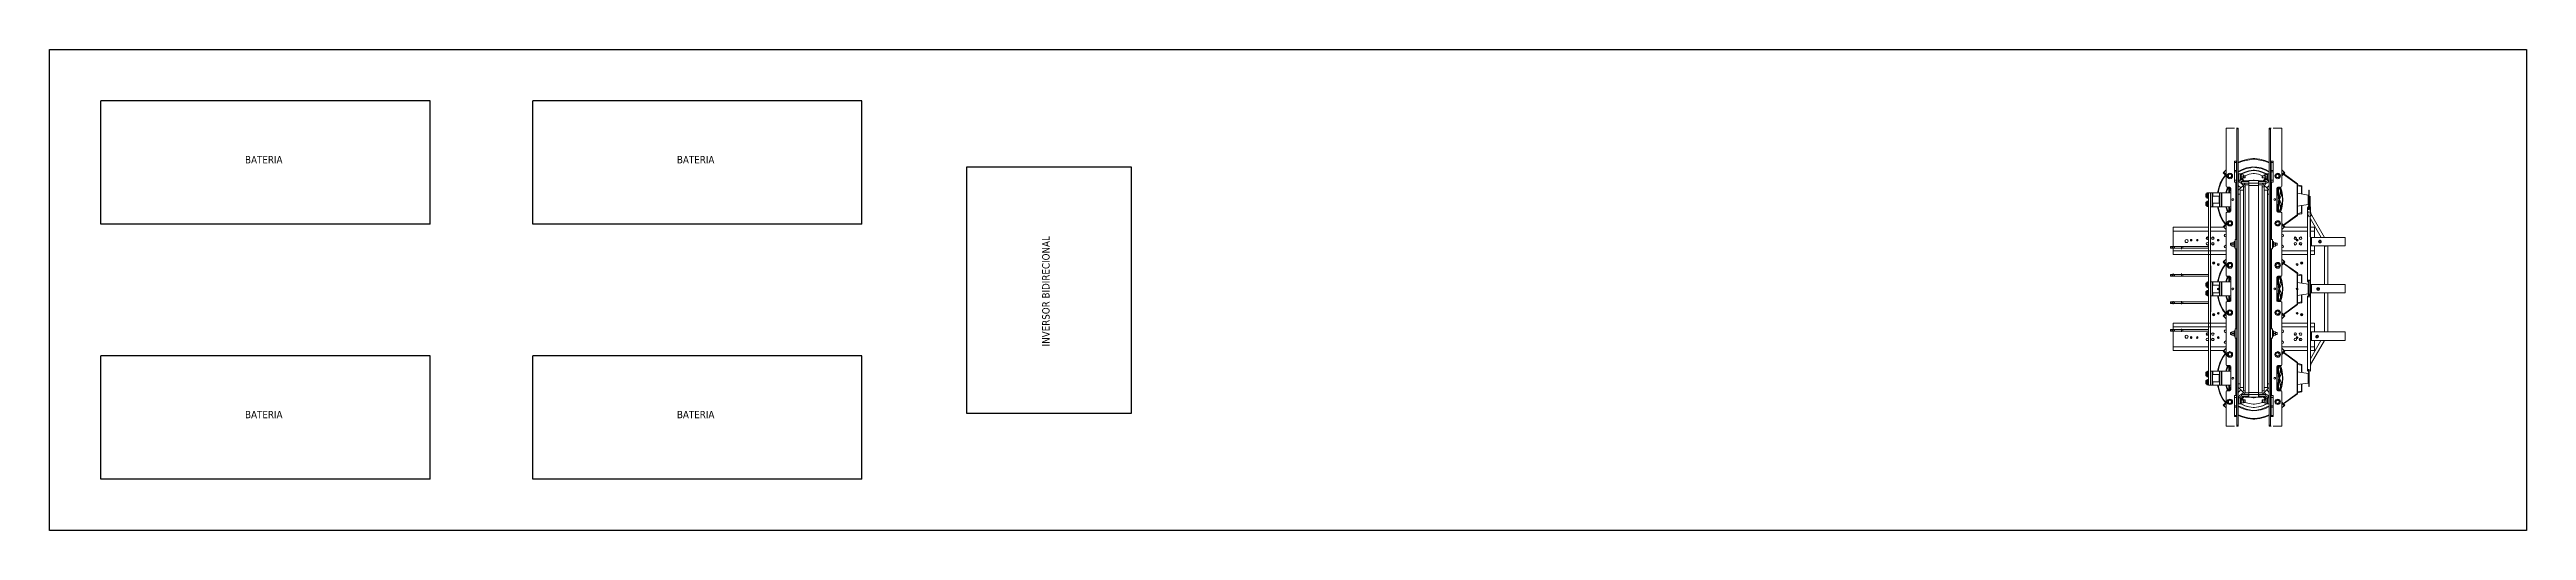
# Model space of a CAD drawing. Header units: millimetres. Extents: x 1341 to 37388, y -13954 to 1849.
# Drawn here: x 11100 to 23144, y -2890 to -550 of the extents above; entities that cross this region are included whole.
import ezdxf
from ezdxf.enums import TextEntityAlignment as Align

# ---------------------------------------------------------------- set-up
doc = ezdxf.new("R2010")
doc.units = ezdxf.units.MM
doc.layers.add('BARRAMENTOS', color=4, linetype='Continuous', lineweight=0)
doc.layers.add('P', color=250, linetype='Continuous', lineweight=9)
doc.layers.add('VIEWPORT', color=1, linetype='Continuous', lineweight=25, plot=False)
doc.styles.add('Tahoma', font='tahoma.ttf')

msp = doc.modelspace()

# ---------------------------------------------------------------- texts
at = {"layer": 'VIEWPORT', "style": 'Tahoma'}
for p in [(12050.8, -1085.94), (14150.8, -1085.94), (12050.8, -2325.94), (14150.8, -2325.94)]:
    msp.add_text('BATERIA', height=36, dxfattribs=at).set_placement(p, align=Align.MIDDLE_LEFT)
msp.add_text('INVERSOR BIDIRECIONAL', height=36, rotation=90, dxfattribs=at).set_placement((15944.61, -1994.46), align=Align.MIDDLE_LEFT)

# ---------------------------------------------------------------- blocks, each defined once
blk = doc.blocks.new('TRANFORMADOR_IP00_TRAEL_VISTA_SUP')
at = {"layer": 'BARRAMENTOS'}
for p, q in [((-421, 180), (-421, 221)), ((-258, 221), (-258, 180)), ((-421, -50), (-421, -10)), ((-258, -10), (-258, -50)), ((-421, -280), (-421, -239)), ((-258, -239), (-258, -280))]:
    blk.add_line(p, q, dxfattribs=at)
for points in [[(-252, 180), (-421, 180), (-421, 221), (-252, 221)], [(-252, -50), (-421, -50), (-421, -10), (-252, -10)], [(-252, -280), (-421, -280), (-421, -239), (-252, -239)]]:
    blk.add_lwpolyline(points, close=True, dxfattribs=at)
at = {"layer": 'P', "color": 3, "linetype": 'Continuous', "lineweight": 5}
for p, q in [((-58, 638), (-62, 638)), ((-187, 480), (-120, 529)), ((-125, 539), (-128, 536)), ((-128, 536), (-113, 521)), ((-113, 552), (-115, 548)), ((-115, 548), (-113, 546)), ((-100, 526), (-95, 528)), ((-100, 522), (-100, 526)), ((-95, 528), (-91, 529)), ((-91, 529), (-88, 527)), ((-71, 540), (-62, 540)), ((-71, 499), (-71, 540)), ((-71, 525), (-71, 521)), ((-71, 518), (-71, 524)), ((-71, 513), (-71, 521)), ((-71, 510), (-71, 515)), ((-71, 509), (-71, 513)), ((-63, 211), (-63, 490)), ((-62, 586), (-62, 592)), ((-62, 546), (-62, 586)), ((-62, 540), (-62, 546)), ((-62, 499), (-62, 540)), ((-62, 530), (-58, 530)), ((-58, 503), (-62, 503)), ((-52, 525), (-50, 523)), ((-52, 523), (-50, 523)), ((-50, 511), (-52, 511)), ((-52, 500), (-49, 497)), ((-50, 524), (-51, 524)), ((-43, 530), (-37, 530)), ((-43, 530), (-43, 500)), ((-37, 503), (-43, 503)), ((-37, 503), (-37, 530)), ((-37, 503), (-26, 492)), ((-35, 509), (-19, 492)), ((-35, 492), (0, 492)), ((-35, 485), (-4, 485)), ((-27, 523), (-19, 523)), ((-27, 509), (-27, 513)), ((-19, 511), (-27, 511)), ((-19, 523), (-18, 522)), ((-19, 523), (-19, 511)), ((-18, 512), (-19, 511)), ((-18, 522), (-18, 512)), ((-18, 485), (-18, 484)), ((-16, 485), (-18, 484)), ((-4, 485), (-4, 486)), ((-4, 486), (0, 486)), ((-4, 485), (0, 485)), ((48, 497), (48, 485)), ((48, 492), (83, 492)), ((48, 486), (52, 486)), ((48, 485), (52, 485)), ((52, 485), (52, 486)), ((52, 485), (83, 485)), ((65, 484), (62, 485)), ((65, 522), (67, 523)), ((65, 522), (65, 512)), ((67, 511), (65, 512)), ((67, 523), (73, 523)), ((67, 523), (67, 511)), ((73, 511), (67, 511)), ((83, 509), (67, 492)), ((84, 503), (72, 492)), ((73, 513), (73, 521)), ((85, 485), (74, 475)), ((84, 530), (89, 530)), ((84, 503), (84, 530)), ((89, 503), (84, 503)), ((99, 525), (97, 523)), ((97, 524), (98, 524)), ((97, 523), (99, 523)), ((99, 511), (97, 511)), ((99, 500), (97, 497)), ((99, 485), (98, 485)), ((105, 530), (108, 530)), ((108, 503), (105, 503)), ((108, 592), (108, 586)), ((108, 546), (108, 586)), ((108, 540), (108, 499)), ((111, 490), (111, 211)), ((117, 540), (117, 499)), ((117, 509), (117, 511)), ((117, 511), (117, 509)), ((130, 519), (132, 524)), ((139, 512), (135, 511)), ((160, 548), (157, 552)), ((160, 548), (157, 546)), ((169, 539), (157, 527)), ((172, 536), (157, 521)), ((169, 539), (160, 548)), ((172, 536), (169, 539)), ((-252, 198), (-252, 367)), ((-246, 445), (-244, 445)), ((-244, 445), (-245, 445)), ((-244, 445), (-244, 434)), ((-244, 431), (-244, 371)), ((-244, 413), (-243, 413)), ((-243, 398), (-244, 398)), ((-243, 425), (-243, 385)), ((-241, 382), (-241, 429)), ((-189, 374), (-241, 382)), ((-238, 367), (-238, 9)), ((-211, 468), (-211, 433)), ((-211, 376), (-211, 341)), ((-189, 477), (-209, 472)), ((-209, 468), (-189, 472)), ((-209, 433), (-209, 468)), ((-209, 341), (-209, 376)), ((-187, 330), (-187, 480)), ((-97, 409), (-97, 466)), ((-97, 343), (-97, 400)), ((-93, 462), (-93, 438)), ((-93, 371), (-93, 348)), ((-88, 462), (-88, 348)), ((-51, 474), (-40, 462)), ((-49, 452), (-51, 450)), ((-51, 432), (-43, 432)), ((-27, 475), (-40, 462)), ((0, -532), (0, 474)), ((48, -532), (48, 474)), ((74, 467), (65, 467)), ((86, 462), (74, 475)), ((99, 432), (89, 432)), ((99, 455), (96, 452)), ((99, 450), (96, 452)), ((135, 348), (135, 462)), ((135, 456), (147, 439)), ((135, 439), (179, 439)), ((135, 371), (179, 371)), ((147, 371), (135, 353)), ((139, 450), (139, 462)), ((142, 439), (147, 466)), ((142, 439), (145, 466)), ((145, 343), (142, 371)), ((147, 343), (142, 371)), ((144, 466), (144, 443)), ((144, 367), (144, 343)), ((157, 439), (147, 466)), ((147, 343), (157, 371)), ((159, 439), (151, 466)), ((151, 343), (159, 371)), ((179, 371), (182, 371)), ((190, 439), (223, 439)), ((225, 371), (190, 371)), ((191, 423), (191, 387)), ((224, 387), (191, 387)), ((234, 439), (223, 439)), ((223, 439), (223, 423)), ((223, 387), (223, 371)), ((224, 419), (224, 430)), ((224, 430), (225, 430)), ((224, 429), (224, 430)), ((224, 420), (224, 429)), ((224, 419), (224, 420)), ((224, 390), (224, 420)), ((225, 419), (224, 419)), ((224, 381), (224, 390)), ((224, 379), (224, 390)), ((224, 390), (225, 390)), ((224, 379), (224, 381)), ((225, 379), (224, 379)), ((234, 439), (234, 371)), ((244, 438), (249, 438)), ((249, 412), (244, 412)), ((244, 399), (249, 399)), ((249, 371), (244, 371)), ((249, 438), (249, 412)), ((249, 437), (251, 437)), ((251, 413), (249, 413)), ((249, 399), (251, 399)), ((249, 399), (249, 371)), ((251, 372), (249, 372)), ((251, 437), (251, 413)), ((251, 372), (251, 399)), ((257, 420), (257, 424)), ((-252, 311), (-303, 221)), ((-272, 221), (-272, 270)), ((-272, 270), (-252, 270)), ((-272, 252), (-252, 252)), ((-238, 270), (-125, 270)), ((-238, 252), (-113, 252)), ((-211, 341), (-209, 341)), ((-189, 338), (-209, 341)), ((-209, 338), (-189, 332)), ((-189, 330), (-189, 328)), ((-120, 280), (-187, 330)), ((-125, 270), (-113, 283)), ((-115, 261), (-113, 259)), ((-100, 295), (-95, 297)), ((-100, 291), (-100, 295)), ((-95, 297), (-91, 299)), ((-91, 299), (-88, 296)), ((131, 291), (132, 295)), ((132, 295), (136, 297)), ((136, 297), (141, 299)), ((139, 348), (139, 360)), ((141, 299), (144, 296)), ((160, 261), (157, 264)), ((157, 259), (160, 261)), ((157, 252), (234, 252)), ((169, 270), (234, 270)), ((244, 270), (415, 270)), ((244, 252), (415, 252)), ((415, 252), (415, 270)), ((415, 176), (415, 252)), ((-321, 180), (-321, -10)), ((-288, 204), (-287, 206)), ((-287, 206), (-285, 206)), ((-287, 206), (-285, 206)), ((-285, 206), (-282, 206)), ((-285, 199), (-282, 199)), ((-282, 206), (-281, 205)), ((-281, 205), (-280, 203)), ((-280, 203), (-281, 201)), ((-272, 137), (-272, 180)), ((-272, 155), (-252, 155)), ((-272, 137), (-252, 137)), ((-252, -13), (-252, 193)), ((-238, 155), (-113, 155)), ((-238, 137), (-113, 137)), ((-203, 222), (-207, 222)), ((-176, 185), (-180, 185)), ((-115, 236), (-113, 236)), ((-113, 224), (-115, 224)), ((-115, 183), (-113, 183)), ((-113, 170), (-115, 170)), ((-90, 192), (-90, 182)), ((-90, 192), (-83, 192)), ((-83, 182), (-90, 182)), ((-83, 184), (-83, 192)), ((-82, 187), (-74, 187)), ((-74, 196), (-73, 196)), ((-74, 180), (-73, 180)), ((-73, 201), (-67, 201)), ((-73, 174), (-73, 201)), ((-67, 174), (-73, 174)), ((-67, 211), (-67, 165)), ((-67, 211), (-58, 211)), ((-58, 165), (-67, 165)), ((-63, -224), (-63, 165)), ((105, 211), (114, 211)), ((114, 165), (105, 165)), ((111, 165), (111, -224)), ((114, 211), (114, 165)), ((114, 201), (119, 201)), ((119, 174), (114, 174)), ((119, 174), (119, 201)), ((130, 192), (137, 192)), ((137, 182), (130, 182)), ((137, 192), (137, 182)), ((157, 236), (160, 236)), ((160, 224), (157, 224)), ((157, 183), (160, 183)), ((160, 170), (157, 170)), ((157, 155), (234, 155)), ((157, 137), (234, 137)), ((224, 222), (221, 222)), ((234, 155), (415, 155)), ((429, 176), (244, 176)), ((244, 168), (429, 168)), ((251, 185), (247, 185)), ((369, 176), (369, 168)), ((369, 176), (369, 168)), ((375, 180), (375, 165)), ((375, 180), (375, 165)), ((409, 176), (409, 168)), ((409, 176), (409, 168)), ((415, 155), (415, 168)), ((416, 180), (416, 165)), ((416, 180), (416, 165)), ((420, 176), (420, 168)), ((420, 176), (420, 168)), ((422, 176), (422, 168)), ((422, 176), (422, 168)), ((429, 168), (429, 176)), ((-246, 11), (-244, 11)), ((-246, 0), (-244, 0)), ((-244, 11), (-245, 11)), ((-244, 11), (-244, 0)), ((-244, 0), (-244, -3)), ((-211, 34), (-211, -2)), ((-189, 42), (-209, 38)), ((-209, 34), (-189, 38)), ((-209, -1), (-209, 34)), ((-189, 45), (-189, -105)), ((-187, 45), (-120, 95)), ((-187, -105), (-187, 45)), ((-113, 118), (-115, 114)), ((-100, 91), (-95, 93)), ((-100, 87), (-100, 91)), ((-97, -25), (-97, 32)), ((-95, 93), (-91, 95)), ((-93, 28), (-93, 4)), ((-91, 95), (-88, 92)), ((-88, 28), (-88, -86)), ((131, 87), (132, 91)), ((132, 91), (136, 93)), ((135, -86), (135, 28)), ((135, 22), (147, 5)), ((135, 5), (179, 5)), ((136, 93), (141, 95)), ((139, 16), (139, 28)), ((141, 95), (144, 92)), ((142, 5), (147, 32)), ((142, 5), (145, 32)), ((144, 32), (144, 9)), ((157, 5), (147, 32)), ((159, 5), (151, 32)), ((160, 114), (157, 118)), ((169, 105), (157, 93)), ((190, 5), (223, 5)), ((223, 5), (225, 5)), ((223, 5), (223, -11)), ((429, 42), (244, 42)), ((244, 33), (429, 33)), ((244, 4), (249, 4)), ((249, 3), (251, 3)), ((251, 3), (251, -22)), ((369, 42), (369, 33)), ((369, 42), (369, 33)), ((375, 45), (375, 30)), ((375, 45), (375, 30)), ((409, 42), (409, 33)), ((409, 42), (409, 33)), ((416, 45), (416, 30)), ((416, 45), (416, 30)), ((420, 42), (420, 33)), ((420, 42), (420, 33)), ((422, 42), (422, 33)), ((422, 42), (422, 33)), ((429, 33), (429, 42)), ((-321, -50), (-321, -239)), ((-293, -27), (-292, -25)), ((-292, -25), (-290, -25)), ((-292, -25), (-290, -25)), ((-290, -25), (-287, -25)), ((-290, -32), (-287, -32)), ((-287, -25), (-286, -26)), ((-286, -26), (-285, -28)), ((-285, -28), (-286, -30)), ((-252, -242), (-252, -68)), ((-244, -3), (-244, -63)), ((-244, -22), (-243, -22)), ((-243, -36), (-244, -36)), ((-243, -9), (-243, -49)), ((-241, -52), (-241, -6)), ((-189, -61), (-241, -52)), ((-238, -67), (-238, -406)), ((-211, -58), (-211, -93)), ((-211, -93), (-209, -93)), ((-209, -93), (-209, -58)), ((-189, -96), (-209, -93)), ((-209, -97), (-189, -102)), ((-120, -154), (-187, -105)), ((-97, -91), (-97, -34)), ((-93, -63), (-93, -86)), ((147, -63), (135, -81)), ((182, -63), (135, -63)), ((139, -86), (139, -74)), ((145, -91), (142, -63)), ((147, -91), (142, -63)), ((144, -67), (144, -91)), ((147, -91), (157, -63)), ((151, -91), (159, -63)), ((225, -63), (190, -63)), ((191, -11), (191, -47)), ((224, -47), (191, -47)), ((223, -47), (223, -63)), ((224, -15), (224, -4)), ((224, -4), (225, -4)), ((224, -5), (224, -4)), ((224, -14), (224, -5)), ((224, -44), (224, -14)), ((224, -15), (224, -14)), ((225, -15), (224, -15)), ((224, -55), (224, -44)), ((224, -44), (225, -44)), ((224, -45), (224, -44)), ((224, -53), (224, -45)), ((224, -55), (224, -53)), ((225, -55), (224, -55)), ((249, -22), (244, -22)), ((244, -35), (249, -35)), ((249, -63), (244, -63)), ((429, -92), (244, -92)), ((244, -100), (429, -100)), ((251, -22), (249, -22)), ((249, -35), (249, -63)), ((249, -36), (251, -36)), ((251, -62), (249, -62)), ((251, -36), (251, -62)), ((257, -53), (257, -49)), ((369, -92), (369, -100)), ((369, -92), (369, -100)), ((375, -89), (375, -104)), ((375, -89), (375, -104)), ((409, -92), (409, -100)), ((409, -92), (409, -100)), ((416, -89), (416, -104)), ((416, -89), (416, -104)), ((420, -92), (420, -100)), ((420, -92), (420, -100)), ((422, -92), (422, -100)), ((422, -92), (422, -100)), ((429, -100), (429, -92)), ((-272, -196), (-252, -196)), ((-272, -239), (-272, -196)), ((-272, -214), (-252, -214)), ((-238, -196), (-113, -196)), ((-238, -214), (-113, -214)), ((-125, -164), (-113, -151)), ((-115, -173), (-113, -176)), ((-115, -229), (-113, -229)), ((-100, -139), (-95, -138)), ((-100, -143), (-100, -139)), ((-95, -138), (-91, -135)), ((-91, -135), (-88, -138)), ((-74, -238), (-73, -238)), ((-73, -260), (-73, -233)), ((-73, -233), (-67, -233)), ((-67, -224), (-67, -269)), ((-67, -224), (-58, -224)), ((105, -224), (114, -224)), ((114, -224), (114, -269)), ((114, -233), (119, -233)), ((119, -260), (119, -233)), ((131, -143), (132, -139)), ((132, -139), (136, -138)), ((136, -138), (141, -135)), ((141, -135), (144, -138)), ((160, -173), (157, -170)), ((157, -176), (160, -173)), ((157, -196), (234, -196)), ((157, -214), (234, -214)), ((157, -229), (160, -229)), ((234, -196), (415, -196)), ((234, -214), (415, -214)), ((429, -227), (244, -227)), ((244, -235), (429, -235)), ((369, -227), (369, -235)), ((369, -227), (369, -235)), ((375, -223), (375, -238)), ((375, -223), (375, -238)), ((409, -227), (409, -235)), ((409, -227), (409, -235)), ((415, -214), (415, -196)), ((415, -227), (415, -214)), ((415, -311), (415, -235)), ((416, -223), (416, -238)), ((416, -223), (416, -238)), ((420, -227), (420, -235)), ((420, -227), (420, -235)), ((422, -227), (422, -235)), ((422, -227), (422, -235)), ((429, -235), (429, -227)), ((-304, -280), (-251, -373)), ((-302, -258), (-301, -256)), ((-301, -256), (-299, -256)), ((-301, -256), (-299, -256)), ((-299, -256), (-296, -256)), ((-299, -266), (-296, -266)), ((-296, -256), (-295, -257)), ((-295, -257), (-294, -259)), ((-294, -259), (-295, -261)), ((-272, -329), (-272, -280)), ((-272, -311), (-252, -311)), ((-272, -329), (-252, -329)), ((-252, -371), (-252, -280)), ((-251, -283), (-251, -481)), ((-238, -311), (-113, -311)), ((-238, -329), (-125, -329)), ((-203, -244), (-207, -244)), ((-187, -389), (-120, -340)), ((-176, -280), (-180, -280)), ((-113, -242), (-115, -242)), ((-115, -283), (-113, -283)), ((-113, -295), (-115, -295)), ((-113, -317), (-115, -320)), ((-100, -343), (-95, -341)), ((-100, -347), (-100, -343)), ((-95, -341), (-91, -339)), ((-91, -339), (-88, -342)), ((-90, -242), (-83, -242)), ((-90, -242), (-90, -252)), ((-83, -252), (-90, -252)), ((-83, -250), (-83, -242)), ((-73, -242), (-74, -247)), ((-74, -254), (-73, -254)), ((-67, -260), (-73, -260)), ((-58, -269), (-67, -269)), ((-63, -548), (-63, -269)), ((114, -269), (105, -269)), ((111, -269), (111, -548)), ((119, -260), (114, -260)), ((119, -247), (129, -247)), ((130, -242), (137, -242)), ((137, -252), (130, -252)), ((131, -347), (132, -343)), ((132, -343), (136, -341)), ((136, -341), (141, -339)), ((137, -242), (137, -252)), ((141, -339), (144, -342)), ((160, -242), (157, -242)), ((157, -283), (160, -283)), ((160, -295), (157, -295)), ((157, -311), (234, -311)), ((160, -320), (157, -317)), ((169, -329), (157, -341)), ((169, -329), (234, -329)), ((224, -244), (221, -244)), ((244, -311), (415, -311)), ((251, -280), (247, -280)), ((-252, -425), (-252, -418)), ((-246, -380), (-245, -382)), ((-245, -415), (-244, -426)), ((-238, -418), (-244, -434)), ((-244, -426), (-244, -498)), ((-244, -456), (-243, -456)), ((-243, -470), (-244, -470)), ((-243, -443), (-243, -484)), ((-241, -486), (-241, -440)), ((-238, -406), (-238, -418)), ((-238, -418), (-238, -425)), ((-211, -401), (-211, -436)), ((-189, -392), (-209, -395)), ((-209, -401), (-189, -395)), ((-209, -435), (-209, -401)), ((-189, -387), (-189, -389)), ((-187, -539), (-187, -389)), ((-97, -459), (-97, -403)), ((-97, -525), (-97, -468)), ((-93, -407), (-93, -430)), ((-88, -407), (-88, -519)), ((135, -519), (135, -407)), ((135, -412), (147, -429)), ((135, -429), (179, -429)), ((139, -418), (139, -407)), ((142, -429), (145, -403)), ((142, -429), (147, -403)), ((144, -403), (144, -425)), ((157, -429), (147, -403)), ((159, -429), (151, -403)), ((179, -429), (182, -429)), ((225, -429), (190, -429)), ((191, -446), (191, -481)), ((224, -481), (191, -481)), ((223, -429), (223, -446)), ((223, -481), (223, -497)), ((224, -449), (224, -438)), ((224, -438), (225, -438)), ((224, -439), (224, -438)), ((224, -448), (224, -439)), ((224, -449), (224, -448)), ((224, -478), (224, -448)), ((225, -449), (224, -449)), ((224, -490), (224, -478)), ((224, -478), (225, -478)), ((224, -479), (224, -478)), ((224, -488), (224, -479)), ((244, -430), (249, -430)), ((249, -456), (244, -456)), ((244, -470), (249, -470)), ((249, -430), (249, -456)), ((249, -431), (251, -431)), ((251, -456), (249, -456)), ((249, -470), (251, -470)), ((249, -470), (249, -497)), ((251, -431), (251, -456)), ((251, -470), (251, -497)), ((257, -448), (257, -444)), ((-246, -498), (-244, -498)), ((-246, -508), (-246, -509)), ((-244, -509), (-246, -509)), ((-244, -498), (-244, -502)), ((-244, -502), (-244, -508)), ((-244, -508), (-244, -509)), ((-189, -495), (-241, -486)), ((-211, -492), (-211, -527)), ((-211, -527), (-209, -527)), ((-209, -527), (-209, -492)), ((-189, -530), (-209, -527)), ((-209, -531), (-189, -536)), ((-189, -539), (-189, -541)), ((-120, -588), (-187, -539)), ((-128, -594), (-113, -579)), ((-128, -594), (-125, -598)), ((-125, -598), (-113, -586)), ((-125, -598), (-115, -607)), ((-99, -575), (-97, -571)), ((-97, -571), (-93, -571)), ((-97, -571), (-93, -571)), ((-93, -497), (-93, -519)), ((-93, -571), (-88, -571)), ((-93, -587), (-88, -587)), ((-88, -571), (-86, -574)), ((-86, -574), (-83, -578)), ((-83, -578), (-86, -583)), ((-71, -599), (-71, -558)), ((-71, -568), (-71, -572)), ((-71, -574), (-71, -569)), ((-71, -579), (-71, -572)), ((-71, -583), (-71, -577)), ((-71, -584), (-71, -579)), ((-62, -599), (-62, -558)), ((-62, -562), (-58, -562)), ((-58, -589), (-62, -589)), ((-52, -558), (-49, -556)), ((-52, -570), (-50, -570)), ((-50, -580), (-52, -580)), ((-52, -584), (-50, -581)), ((-51, -491), (-43, -491)), ((-51, -509), (-49, -511)), ((-51, -514), (-49, -511)), ((-43, -562), (-37, -562)), ((-37, -589), (-43, -589)), ((-40, -521), (-27, -533)), ((-37, -544), (-27, -533)), ((-37, -563), (-26, -552)), ((-37, -568), (-37, -562)), ((-37, -589), (-37, -584)), ((-4, -544), (-35, -544)), ((-35, -568), (-19, -552)), ((0, -552), (-35, -552)), ((-32, -570), (-19, -570)), ((-32, -584), (-32, -579)), ((-19, -580), (-32, -580)), ((-28, -526), (-18, -526)), ((-19, -570), (-18, -571)), ((-19, -570), (-19, -580)), ((-18, -579), (-19, -580)), ((-18, -543), (-16, -544)), ((-18, -571), (-18, -579)), ((-4, -544), (0, -544)), ((0, -544), (48, -544)), ((48, -532), (48, -544)), ((48, -544), (52, -544)), ((48, -544), (48, -556)), ((83, -552), (48, -552)), ((83, -544), (52, -544)), ((62, -544), (65, -543)), ((66, -544), (65, -543)), ((65, -571), (67, -570)), ((65, -571), (65, -579)), ((67, -580), (65, -579)), ((83, -568), (67, -552)), ((67, -570), (73, -570)), ((67, -570), (67, -580)), ((73, -580), (67, -580)), ((84, -563), (72, -552)), ((73, -579), (73, -572)), ((74, -533), (86, -521)), ((84, -562), (89, -562)), ((84, -589), (84, -562)), ((89, -589), (84, -589)), ((99, -533), (86, -521)), ((99, -491), (89, -491)), ((96, -511), (99, -509)), ((99, -558), (97, -556)), ((97, -570), (99, -570)), ((99, -580), (97, -580)), ((99, -584), (97, -581)), ((98, -583), (97, -583)), ((105, -562), (108, -562)), ((108, -589), (105, -589)), ((108, -558), (108, -599)), ((117, -599), (108, -599)), ((117, -558), (117, -599)), ((117, -567), (117, -568)), ((117, -568), (117, -567)), ((117, -583), (117, -581)), ((117, -605), (117, -599)), ((131, -577), (132, -573)), ((132, -573), (136, -572)), ((135, -497), (179, -497)), ((147, -497), (135, -515)), ((136, -572), (141, -570)), ((139, -519), (139, -509)), ((141, -570), (144, -572)), ((147, -525), (142, -497)), ((145, -525), (142, -497)), ((144, -502), (144, -525)), ((147, -525), (157, -497)), ((151, -525), (159, -497)), ((172, -594), (157, -579)), ((169, -598), (157, -586)), ((160, -607), (169, -598)), ((169, -598), (172, -594)), ((190, -497), (223, -497)), ((224, -490), (224, -488)), ((225, -490), (224, -490)), ((249, -497), (244, -497)), ((251, -497), (249, -497)), ((-115, -607), (-113, -605)), ((-115, -607), (-113, -610)), ((-62, -605), (-62, -645)), ((-62, -651), (-62, -645)), ((117, -605), (117, -645)), ((117, -651), (117, -645)), ((160, -607), (157, -605)), ((157, -610), (160, -607)), ((-113, -812), (-113, -807)), ((-113, -812), (-109, -812)), ((-71, -812), (-109, -812)), ((-58, -812), (-62, -812)), ((99, -807), (99, -812)), ((105, -812), (108, -812)), ((117, -812), (153, -812))]:
    blk.add_line(p, q, dxfattribs=at)
for points in [[(-109, 638), (-113, 638), (-113, 634)], [(-71, 638), (-109, 638), (-112, 637), (-113, 634), (-113, 470)], [(-52, 638), (-58, 638), (-58, 634), (-52, 634), (-52, 638)], [(-58, -807), (-52, -807), (-52, 634)], [(-58, 634), (-58, -812), (-52, -812), (-52, -807)], [(99, 586), (76, 594), (53, 601), (28, 604), (18, 604), (-6, 601), (-30, 594), (-52, 586)], [(105, 638), (99, 638), (99, 634)], [(105, 634), (99, 634), (99, -808), (105, -808), (105, 634)], [(105, 634), (105, 638), (108, 638)], [(139, 466), (153, 466), (156, 467), (157, 470), (157, 634), (156, 637), (153, 638), (117, 638)], [(157, 634), (157, 638), (153, 638)], [(-122, 530), (-189, 481), (-187, 480)], [(-115, 548), (-125, 539), (-113, 527)], [(-93, 533), (-98, 532), (-102, 530), (-105, 525), (-106, 519), (-105, 515), (-102, 511), (-98, 508), (-93, 507), (-88, 508), (-83, 511), (-80, 515), (-79, 519), (-80, 525), (-83, 530), (-88, 532), (-93, 533)], [(-100, 523), (-102, 519), (-100, 518)], [(-95, 528), (-98, 525), (-100, 522)], [(-88, 527), (-84, 524), (-84, 519), (-84, 514), (-90, 513), (-93, 511), (-97, 514), (-100, 516), (-100, 522)], [(-100, 522), (-100, 516), (-97, 514), (-93, 512), (-90, 513), (-87, 515), (-84, 519)], [(-98, 527), (-97, 528), (-94, 528)], [(-98, 514), (-97, 512), (-95, 512)], [(-88, 527), (-92, 528), (-95, 528)], [(-88, 514), (-88, 512), (-91, 512)], [(-87, 525), (-88, 528), (-90, 528)], [(-84, 519), (-84, 523), (-88, 527)], [(-84, 517), (-83, 519), (-84, 522)], [(-62, 592), (-71, 592), (-71, 586)], [(-62, 586), (-71, 586), (-71, 546)], [(-62, 546), (-71, 546), (-71, 540)], [(-62, 499), (-71, 499), (-71, 490), (-62, 490), (-62, 499)], [(99, 583), (76, 592), (53, 598), (28, 601), (18, 601), (-6, 598), (-30, 592), (-52, 583)], [(99, 542), (80, 552), (59, 559), (38, 563), (30, 564), (9, 563), (-13, 559), (-33, 552), (-52, 542)], [(99, 539), (80, 548), (59, 556), (38, 561), (30, 562), (9, 561), (-13, 556), (-33, 548), (-52, 539)], [(-51, 485), (-52, 485), (-52, -544), (-51, -544), (-51, 485)], [(-43, 530), (-50, 530), (-50, 500)], [(-43, 500), (-50, 500), (-49, 495), (-46, 490), (-41, 486), (-35, 485), (-35, 492)], [(-43, 500), (-42, 496), (-40, 494), (-35, 492)], [(86, 530), (67, 539), (48, 545), (27, 547), (20, 547), (-1, 545), (-21, 539), (-40, 530)], [(84, 530), (66, 539), (46, 544), (26, 547), (20, 547), (0, 544), (-19, 539), (-37, 530)], [(-27, 516), (-27, 521), (-27, 525), (-37, 525), (-37, 516), (-27, 516)], [(-37, 516), (-37, 509), (-27, 509)], [(-37, 485), (-27, 475), (-18, 484)], [(-27, 525), (-27, 525), (-27, 521)], [(-27, 521), (-27, 513), (-27, 516)], [(-27, 509), (-27, 509), (-27, 513)], [(66, 523), (46, 528), (26, 531), (20, 531), (0, 528), (-19, 523)], [(0, 497), (-18, 497), (-18, 492)], [(48, 497), (0, 497), (0, 485)], [(48, 474), (0, 474), (0, 485)], [(48, 474), (48, 485), (0, 485)], [(42, 497), (26, 500), (21, 500), (4, 497)], [(66, 492), (66, 497), (48, 497)], [(66, 485), (65, 484), (74, 475)], [(84, 516), (84, 521), (84, 525), (74, 525), (73, 521), (74, 516), (84, 516)], [(74, 525), (73, 525), (73, 521)], [(74, 516), (73, 513), (74, 509), (84, 509)], [(74, 509), (73, 509), (73, 513)], [(83, 492), (86, 494), (89, 496), (89, 500)], [(83, 492), (83, 485), (88, 486), (92, 490), (96, 495), (97, 500)], [(84, 509), (84, 513), (84, 516)], [(97, 530), (89, 530), (89, 500), (97, 500), (97, 530)], [(99, -544), (99, 485), (99, -544)], [(108, 592), (117, 592), (117, 586)], [(108, 586), (117, 586), (117, 546)], [(117, 546), (108, 546), (108, 540), (117, 540), (117, 546)], [(117, 499), (108, 499), (108, 490), (117, 490), (117, 499)], [(117, 523), (117, 525), (117, 517)], [(117, 521), (117, 517), (117, 514)], [(117, 512), (117, 511), (117, 517)], [(139, 533), (134, 532), (130, 530), (127, 525), (126, 519), (127, 515), (130, 511), (134, 508), (139, 507), (144, 508), (149, 511), (152, 515), (152, 519), (152, 525), (149, 530), (144, 532), (139, 533)], [(135, 511), (133, 516), (130, 519)], [(132, 524), (131, 519), (133, 516)], [(138, 528), (135, 527), (132, 524)], [(132, 524), (134, 528), (138, 528)], [(132, 516), (134, 512), (135, 512)], [(133, 516), (136, 513), (139, 512)], [(139, 512), (144, 514), (147, 516), (147, 521), (146, 525), (143, 528), (138, 528)], [(138, 528), (144, 528), (146, 525)], [(146, 525), (149, 521), (147, 516), (144, 512), (139, 512)], [(147, 525), (144, 528), (144, 528)], [(197, 439), (191, 462), (183, 484), (173, 505), (160, 524)], [(200, 439), (193, 462), (186, 484), (175, 506), (161, 525)], [(-252, 369), (-251, 371)], [(-252, 369), (-252, 366), (-252, 364), (-251, 364)], [(-244, 445), (-246, 445), (-246, 434)], [(-244, 434), (-246, 434), (-246, 431), (-244, 431), (-244, 434)], [(-244, 371), (-246, 371), (-246, 431)], [(-246, 371), (-246, 362), (-245, 362)], [(-244, 371), (-245, 362), (-243, 362), (-242, 362), (-241, 363), (-240, 364), (-239, 366), (-238, 366), (-238, 368), (-239, 369)], [(-244, 382), (-242, 375), (-239, 369)], [(-189, 436), (-241, 429), (-242, 426), (-243, 425)], [(-243, 385), (-242, 383), (-241, 382)], [(-209, 472), (-211, 471), (-211, 470)], [(-211, 470), (-211, 468), (-209, 468)], [(-209, 468), (-210, 469), (-210, 472), (-209, 472)], [(-189, 481), (-189, 480), (-187, 480)], [(-189, 480), (-189, 330), (-187, 330)], [(-106, 466), (-113, 446), (-117, 426), (-118, 405)], [(-118, 405), (-117, 385), (-113, 363), (-106, 343)], [(-103, 466), (-111, 446), (-115, 426), (-116, 405)], [(-116, 405), (-115, 384), (-111, 363), (-103, 343)], [(-113, 470), (-112, 467), (-109, 466), (-93, 466)], [(-98, 466), (-106, 446), (-110, 426), (-101, 405)], [(-101, 405), (-110, 384), (-106, 363), (-98, 343)], [(-99, 466), (-107, 446), (-101, 426), (-102, 405)], [(-102, 405), (-101, 384), (-107, 363), (-99, 343)], [(-93, 462), (-94, 465), (-97, 466)], [(-88, 452), (-94, 434), (-96, 415), (-96, 395), (-94, 376), (-88, 357)], [(-88, 462), (-90, 465), (-93, 466)], [(-79, 409), (-82, 408), (-83, 405), (-82, 401), (-79, 401), (-76, 401), (-75, 405), (-76, 408), (-79, 409)], [(-51, 455), (-49, 452), (-40, 462)], [(-28, 450), (-43, 450), (-43, -509), (-28, -509)], [(-28, -526), (-28, 467), (-18, 467)], [(0, 477), (-18, 477), (-18, -536), (0, -536)], [(48, 477), (65, 477), (65, -536), (48, -536)], [(65, -526), (74, -526), (74, 467)], [(74, -509), (89, -509), (89, 450), (74, 450)], [(99, 474), (86, 462), (96, 452)], [(126, 409), (122, 408), (121, 405), (122, 401), (126, 401), (129, 401), (130, 405), (129, 408), (126, 409)], [(139, 466), (136, 465), (135, 462)], [(144, 466), (141, 465), (139, 462)], [(160, 285), (173, 305), (183, 326), (191, 348), (197, 371)], [(161, 284), (175, 305), (186, 325), (193, 347), (200, 371)], [(179, 371), (179, 439), (182, 439)], [(190, 371), (182, 371), (182, 439)], [(190, 371), (190, 439), (182, 439)], [(224, 423), (191, 423), (190, 422), (190, 421)], [(190, 388), (190, 388), (191, 387)], [(225, 439), (225, 371), (234, 371)], [(244, 439), (234, 439), (234, -497), (244, -497), (244, 439)], [(257, 429), (257, 433), (251, 433)], [(251, 417), (257, 417), (257, 420), (257, 429)], [(251, 424), (257, 424), (257, 429)], [(257, 389), (257, 393), (251, 393)], [(257, 381), (257, 385), (251, 385)], [(251, 376), (257, 376), (257, 381)], [(257, 433), (257, 433), (257, 429)], [(257, 417), (257, 417), (257, 420)], [(257, 393), (257, 393), (257, 389)], [(257, 385), (257, 389), (257, 381)], [(257, 376), (257, 376), (257, 381)], [(-320, 221), (-257, 330), (-254, 338), (-252, 346)], [(-252, 330), (-254, 330), (-255, 331), (-257, 331), (-257, 330)], [(-211, 341), (-211, 340), (-211, 338), (-209, 338)], [(-209, 338), (-210, 338), (-210, 341), (-209, 341)], [(-122, 279), (-189, 328), (-187, 330)], [(-113, 289), (-128, 274), (-125, 270)], [(-113, 264), (-115, 261), (-125, 270)], [(-93, 343), (-109, 343), (-112, 343), (-113, 339), (-113, 35), (-112, 33), (-109, 32), (-93, 32)], [(-93, 303), (-98, 303), (-102, 299), (-105, 294), (-106, 290), (-105, 284), (-102, 280), (-98, 278), (-93, 276), (-88, 278), (-83, 280), (-80, 284), (-79, 290), (-80, 294), (-83, 299), (-88, 303), (-93, 303)], [(-100, 292), (-102, 290), (-100, 289)], [(-95, 297), (-98, 294), (-100, 291)], [(-88, 296), (-84, 293), (-84, 289), (-84, 283), (-90, 282), (-93, 280), (-97, 283), (-100, 285), (-100, 291)], [(-100, 291), (-100, 286), (-97, 283), (-93, 281), (-90, 282), (-87, 284), (-84, 289)], [(-98, 296), (-97, 297), (-94, 297)], [(-98, 284), (-97, 281), (-95, 281)], [(-97, 343), (-94, 345), (-93, 348)], [(-88, 296), (-92, 297), (-95, 297)], [(-93, 343), (-90, 345), (-88, 348)], [(-88, 283), (-88, 281), (-91, 281)], [(-87, 295), (-88, 297), (-90, 297)], [(-84, 289), (-84, 293), (-88, 296)], [(-84, 286), (-83, 290), (-84, 292)], [(139, 303), (134, 303), (130, 299), (127, 294), (126, 290), (127, 284), (130, 280), (134, 278), (139, 276), (144, 278), (149, 280), (152, 284), (152, 290), (152, 294), (149, 299), (144, 303), (139, 303)], [(144, 296), (148, 293), (147, 289), (147, 283), (143, 282), (138, 280), (134, 283), (130, 285), (131, 291)], [(131, 292), (130, 290), (131, 289)], [(136, 297), (133, 294), (131, 291)], [(131, 291), (132, 286), (134, 283), (138, 281), (143, 282), (146, 284), (147, 289)], [(133, 296), (134, 297), (137, 297)], [(133, 284), (134, 281), (136, 281)], [(135, 348), (136, 345), (139, 343)], [(144, 296), (141, 297), (136, 297)], [(139, 348), (141, 345), (144, 343)], [(139, 32), (153, 32), (156, 33), (157, 35), (157, 339), (156, 343), (153, 343), (139, 343)], [(146, 295), (144, 297), (142, 297)], [(145, 283), (144, 281), (142, 281)], [(147, 289), (147, 293), (144, 296)], [(147, 286), (149, 290), (147, 292)], [(157, 289), (172, 274), (169, 270)], [(157, 283), (169, 270), (160, 261)], [(-336, -10), (-336, 180)], [(-285, 209), (-287, 208), (-289, 207), (-290, 205), (-291, 202), (-290, 200), (-289, 198), (-287, 197), (-285, 196), (-282, 197), (-280, 198), (-279, 200), (-278, 202), (-279, 205), (-280, 207), (-282, 208), (-285, 209)], [(-288, 204), (-288, 202), (-288, 201), (-286, 199), (-285, 199), (-282, 199), (-281, 201), (-282, 199), (-287, 199), (-288, 201), (-289, 202), (-288, 204)], [(-285, 206), (-286, 206), (-288, 204)], [(-281, 205), (-283, 206), (-285, 206)], [(-281, 201), (-281, 203), (-281, 205)], [(-205, 222), (-209, 220), (-211, 217), (-209, 213), (-205, 212), (-202, 213), (-199, 217), (-202, 220), (-205, 222)], [(-205, 222), (-209, 221), (-211, 217), (-209, 212), (-205, 211), (-200, 212), (-198, 217), (-200, 221), (-205, 222)], [(-205, 196), (-209, 195), (-211, 189), (-209, 186), (-205, 184), (-200, 186), (-198, 189), (-200, 195), (-205, 196)], [(-187, 212), (-190, 211), (-192, 208), (-190, 205), (-187, 203), (-184, 205), (-183, 208), (-184, 211), (-187, 212)], [(-187, 212), (-190, 211), (-191, 208), (-190, 205), (-187, 203), (-184, 205), (-183, 208), (-184, 211), (-187, 212)], [(-187, 212), (-190, 211), (-191, 208), (-190, 205), (-187, 204), (-184, 205), (-183, 208), (-184, 211), (-187, 212)], [(-187, 211), (-189, 210), (-190, 208), (-189, 206), (-187, 205), (-185, 206), (-184, 208), (-185, 210), (-187, 211)], [(-178, 222), (-182, 221), (-184, 217), (-182, 212), (-178, 211), (-174, 212), (-173, 217), (-174, 221), (-178, 222)], [(-178, 196), (-182, 195), (-184, 189), (-182, 186), (-178, 184), (-174, 186), (-173, 189), (-174, 195), (-178, 196)], [(-178, 196), (-182, 193), (-183, 189), (-182, 186), (-178, 184), (-175, 186), (-173, 189), (-175, 193), (-178, 196)], [(-115, 236), (-120, 234), (-121, 231), (-120, 226), (-115, 224)], [(-115, 183), (-120, 182), (-121, 176), (-120, 172), (-115, 170)], [(-82, 196), (-83, 192), (-82, 187)], [(-82, 196), (-83, 196), (-83, 192)], [(-82, 187), (-83, 184), (-82, 180), (-74, 180), (-73, 184)], [(-82, 180), (-83, 180), (-83, 184)], [(-73, 192), (-74, 196), (-82, 196)], [(-73, 192), (-74, 187), (-73, 184)], [(119, 196), (119, 192), (119, 187), (129, 187), (130, 192), (129, 196), (119, 196)], [(119, 187), (119, 184), (119, 180), (129, 180), (130, 184)], [(129, 196), (130, 196), (130, 192)], [(129, 187), (130, 184), (130, 192)], [(129, 180), (130, 180), (130, 184)], [(160, 224), (164, 226), (167, 231), (164, 234), (160, 236)], [(160, 170), (164, 172), (167, 176), (164, 182), (160, 183)], [(195, 212), (193, 211), (191, 208), (193, 205), (195, 203), (199, 205), (200, 208), (199, 211), (195, 212)], [(195, 212), (193, 211), (191, 208), (193, 205), (195, 203), (199, 205), (200, 208), (199, 211), (195, 212)], [(195, 212), (193, 211), (192, 208), (193, 205), (195, 204), (199, 205), (200, 208), (199, 211), (195, 212)], [(195, 211), (193, 210), (193, 208), (193, 206), (195, 205), (198, 206), (199, 208), (198, 210), (195, 211)], [(222, 222), (219, 221), (216, 217), (219, 212), (222, 211), (226, 212), (229, 217), (226, 221), (222, 222)], [(222, 196), (219, 195), (216, 189), (219, 186), (222, 184), (226, 186), (229, 189), (226, 195), (222, 196)], [(222, 222), (219, 220), (217, 217), (219, 213), (222, 212), (226, 213), (228, 217), (226, 220), (222, 222)], [(234, 137), (415, 137), (415, 155)], [(249, 222), (245, 221), (244, 217), (245, 212), (249, 211), (254, 212), (255, 217), (254, 221), (249, 222)], [(249, 196), (246, 193), (244, 189), (246, 186), (249, 184), (253, 186), (254, 189), (253, 193), (249, 196)], [(249, 196), (245, 195), (244, 189), (245, 186), (249, 184), (254, 186), (255, 189), (254, 195), (249, 196)], [(298, 212), (296, 211), (295, 208), (296, 205), (298, 203), (301, 205), (302, 208), (301, 211), (298, 212)], [(298, 212), (296, 211), (295, 208), (296, 205), (298, 203), (301, 205), (302, 208), (301, 211), (298, 212)], [(298, 212), (296, 211), (296, 208), (296, 205), (298, 204), (301, 205), (302, 208), (301, 211), (298, 212)], [(298, 211), (297, 210), (296, 208), (297, 206), (298, 205), (301, 206), (301, 208), (301, 210), (298, 211)], [(328, 212), (325, 211), (324, 208), (325, 205), (328, 203), (331, 205), (331, 208), (331, 211), (328, 212)], [(328, 212), (325, 211), (324, 208), (325, 205), (328, 203), (331, 205), (331, 208), (331, 211), (328, 212)], [(328, 212), (326, 211), (324, 208), (326, 205), (328, 204), (330, 205), (331, 208), (330, 211), (328, 212)], [(328, 211), (326, 210), (325, 208), (326, 206), (328, 205), (329, 206), (330, 208), (329, 210), (328, 211)], [(350, 211), (346, 210), (344, 206), (343, 203), (344, 200), (346, 198), (350, 196), (354, 198), (357, 200), (357, 203), (357, 206), (354, 210), (350, 211)], [(-246, 4), (-247, 4), (-250, 5), (-250, 5), (-252, 5), (-252, 6), (-252, 9)], [(-246, -6), (-249, 0), (-252, 7)], [(-244, 11), (-246, 11), (-246, 0)], [(-244, -3), (-246, -3), (-246, 0)], [(-238, 9), (-238, 7), (-239, 6), (-240, 5), (-241, 5), (-242, 5), (-243, 4), (-244, 4)], [(-239, 7), (-242, 0), (-244, -6)], [(-189, 2), (-241, -6), (-242, -7), (-243, -9)], [(-209, 102), (-213, 100), (-215, 96), (-213, 92), (-209, 91), (-205, 92), (-204, 96), (-205, 100), (-209, 102)], [(-209, 99), (-212, 98), (-213, 96), (-212, 93), (-209, 93), (-207, 93), (-206, 96), (-207, 98), (-209, 99)], [(-209, 99), (-211, 98), (-212, 96), (-211, 94), (-209, 93), (-208, 94), (-207, 96), (-208, 98), (-209, 99)], [(-209, 38), (-211, 37), (-211, 35)], [(-211, 35), (-211, 34), (-209, 34)], [(-209, 34), (-210, 35), (-210, 38), (-209, 38)], [(-187, 93), (-190, 92), (-192, 89), (-190, 87), (-187, 86), (-184, 87), (-183, 89), (-184, 92), (-187, 93)], [(-187, 93), (-190, 92), (-191, 89), (-190, 87), (-187, 86), (-184, 87), (-183, 89), (-184, 92), (-187, 93)], [(-187, 93), (-190, 92), (-191, 89), (-190, 87), (-187, 86), (-184, 87), (-183, 89), (-184, 92), (-187, 93)], [(-187, 92), (-189, 91), (-190, 89), (-189, 88), (-187, 87), (-185, 88), (-184, 89), (-185, 91), (-187, 92)], [(-122, 96), (-189, 47), (-187, 45)], [(-189, 47), (-189, 45), (-187, 45)], [(-113, 87), (-128, 102), (-125, 105)], [(-113, 112), (-115, 114), (-125, 105), (-113, 93)], [(-106, 32), (-113, 12), (-117, -9), (-118, -30)], [(-103, 32), (-111, 12), (-115, -9), (-116, -30)], [(-98, 32), (-106, 12), (-110, -9), (-101, -30)], [(-99, 32), (-107, 12), (-101, -9), (-102, -30)], [(-93, 99), (-98, 98), (-102, 95), (-105, 91), (-106, 86), (-105, 80), (-102, 77), (-98, 74), (-93, 73), (-88, 74), (-83, 77), (-80, 80), (-79, 86), (-80, 91), (-83, 95), (-88, 98), (-93, 99)], [(-100, 89), (-102, 86), (-100, 84)], [(-95, 93), (-98, 91), (-100, 87)], [(-88, 92), (-84, 90), (-84, 86), (-84, 80), (-90, 78), (-93, 77), (-97, 80), (-100, 82), (-100, 87)], [(-100, 87), (-100, 82), (-97, 80), (-93, 78), (-90, 78), (-87, 81), (-84, 86)], [(-98, 92), (-97, 94), (-94, 94)], [(-98, 80), (-97, 78), (-95, 78)], [(-93, 28), (-94, 30), (-97, 32)], [(-88, 18), (-94, 0), (-96, -19), (-96, -38), (-94, -58), (-88, -77)], [(-88, 92), (-92, 94), (-95, 93)], [(-88, 28), (-90, 30), (-93, 32)], [(-88, 80), (-88, 78), (-91, 78)], [(-87, 91), (-88, 94), (-90, 94)], [(-84, 86), (-84, 89), (-88, 92)], [(-84, 83), (-83, 86), (-84, 88)], [(139, 99), (134, 98), (130, 95), (127, 91), (126, 86), (127, 80), (130, 77), (134, 74), (139, 73), (144, 74), (149, 77), (152, 80), (152, 86), (152, 91), (149, 95), (144, 98), (139, 99)], [(144, 92), (148, 90), (147, 86), (147, 80), (143, 78), (138, 77), (134, 80), (130, 82), (131, 87)], [(131, 89), (130, 86), (131, 84)], [(136, 93), (133, 91), (131, 87)], [(131, 87), (132, 82), (134, 80), (138, 78), (143, 78), (146, 81), (147, 86)], [(133, 92), (134, 94), (137, 94)], [(133, 80), (134, 78), (136, 78)], [(139, 32), (136, 30), (135, 28)], [(144, 92), (141, 94), (136, 93)], [(144, 32), (141, 30), (139, 28)], [(146, 91), (144, 94), (142, 94)], [(145, 80), (144, 78), (142, 78)], [(147, 86), (147, 89), (144, 92)], [(147, 83), (149, 86), (147, 88)], [(157, 112), (160, 114), (169, 105)], [(157, 87), (172, 102), (169, 105)], [(197, 5), (191, 28), (183, 49), (173, 69), (160, 90)], [(200, 5), (193, 28), (186, 50), (175, 72), (161, 91)], [(179, -63), (179, 5), (182, 5)], [(190, 5), (182, 5), (182, -63), (190, -63), (190, 5)], [(195, 93), (193, 92), (191, 89), (193, 87), (195, 86), (199, 87), (200, 89), (199, 92), (195, 93)], [(195, 93), (193, 92), (191, 89), (193, 87), (195, 86), (199, 87), (200, 89), (199, 92), (195, 93)], [(195, 93), (193, 92), (192, 89), (193, 87), (195, 86), (199, 87), (200, 89), (199, 92), (195, 93)], [(195, 92), (193, 91), (193, 89), (193, 88), (195, 87), (198, 88), (199, 89), (198, 91), (195, 92)], [(218, 102), (214, 100), (213, 96), (214, 92), (218, 91), (222, 92), (224, 96), (222, 100), (218, 102)], [(218, 99), (216, 98), (215, 96), (216, 93), (218, 93), (221, 93), (221, 96), (221, 98), (218, 99)], [(218, 99), (216, 98), (216, 96), (216, 94), (218, 93), (220, 94), (221, 96), (220, 98), (218, 99)], [(234, 5), (225, 5), (225, -63), (234, -63), (234, 5)], [(234, 82), (232, 82), (232, 5)], [(249, 3), (249, 4), (249, -22)], [(-336, -239), (-336, -50)], [(-290, -22), (-293, -23), (-294, -24), (-296, -26), (-296, -29), (-296, -31), (-294, -33), (-293, -34), (-290, -35), (-287, -34), (-285, -33), (-284, -31), (-283, -29), (-284, -26), (-285, -24), (-287, -23), (-290, -22)], [(-293, -27), (-294, -29), (-293, -30), (-291, -32), (-290, -32), (-287, -32), (-286, -30), (-287, -32), (-292, -32), (-293, -30), (-294, -29), (-293, -27)], [(-290, -25), (-291, -25), (-293, -27)], [(-286, -26), (-288, -25), (-290, -25)], [(-286, -30), (-286, -28), (-286, -26)], [(-252, -53), (-252, -68), (-252, -71), (-250, -71), (-250, -72), (-247, -72), (-246, -72)], [(-244, -63), (-246, -63), (-246, -3)], [(-246, -63), (-246, -72), (-245, -72)], [(-244, -63), (-245, -72), (-243, -72), (-242, -72), (-241, -71), (-240, -71), (-239, -68), (-238, -68), (-238, -66), (-239, -66)], [(-244, -52), (-242, -60), (-239, -66)], [(-243, -49), (-242, -52), (-241, -52)], [(-211, -93), (-211, -94), (-211, -96), (-209, -97)], [(-209, -97), (-210, -96), (-210, -93), (-209, -93)], [(-187, -25), (-190, -27), (-192, -30), (-190, -32), (-187, -33), (-184, -32), (-183, -30), (-184, -27), (-187, -25)], [(-187, -25), (-190, -27), (-191, -30), (-190, -32), (-187, -33), (-184, -32), (-183, -30), (-184, -27), (-187, -25)], [(-187, -26), (-190, -27), (-191, -30), (-190, -32), (-187, -33), (-184, -32), (-183, -30), (-184, -27), (-187, -26)], [(-187, -27), (-189, -28), (-190, -30), (-189, -31), (-187, -32), (-185, -31), (-184, -30), (-185, -28), (-187, -27)], [(-187, -105), (-189, -105), (-189, -107)], [(-122, -155), (-189, -107), (-187, -105)], [(-118, -30), (-117, -50), (-113, -71), (-106, -91)], [(-116, -30), (-115, -50), (-111, -71), (-103, -91)], [(-93, -91), (-109, -91), (-112, -92), (-113, -95), (-113, -399), (-112, -401), (-109, -403), (-93, -403)], [(-101, -30), (-110, -50), (-106, -71), (-98, -91)], [(-102, -30), (-101, -50), (-107, -71), (-99, -91)], [(-97, -91), (-94, -89), (-93, -86)], [(-93, -91), (-90, -89), (-88, -86)], [(-79, -25), (-82, -27), (-83, -30), (-82, -33), (-79, -33), (-76, -33), (-75, -30), (-76, -27), (-79, -25)], [(126, -25), (122, -27), (121, -30), (122, -33), (126, -33), (129, -33), (130, -30), (129, -27), (126, -25)], [(135, -86), (136, -89), (139, -91)], [(139, -86), (141, -89), (144, -91)], [(139, -403), (153, -403), (156, -401), (157, -399), (157, -95), (156, -92), (153, -91), (139, -91)], [(160, -149), (173, -129), (183, -108), (191, -86), (197, -63)], [(161, -150), (175, -130), (186, -109), (193, -87), (200, -63)], [(224, -11), (191, -11), (190, -12), (190, -13)], [(190, -46), (190, -47), (191, -47)], [(195, -25), (193, -27), (191, -30), (193, -32), (195, -33), (199, -32), (200, -30), (199, -27), (195, -25)], [(195, -25), (193, -27), (191, -30), (193, -32), (195, -33), (199, -32), (200, -30), (199, -27), (195, -25)], [(195, -26), (193, -27), (192, -30), (193, -32), (195, -33), (199, -32), (200, -30), (199, -27), (195, -26)], [(195, -27), (193, -28), (193, -30), (193, -31), (195, -32), (198, -31), (199, -30), (198, -28), (195, -27)], [(232, -63), (232, -141), (234, -141)], [(257, -5), (257, -1), (251, -1)], [(257, -14), (257, -10), (251, -10)], [(251, -17), (257, -17), (257, -14)], [(257, -45), (257, -42), (251, -42)], [(251, -58), (257, -58), (257, -53), (257, -45)], [(251, -49), (257, -49), (257, -45)], [(257, -1), (257, -1), (257, -5)], [(257, -10), (257, -5), (257, -14)], [(257, -17), (257, -17), (257, -14)], [(257, -42), (257, -42), (257, -45)], [(257, -58), (257, -58), (257, -53)], [(-324, -239), (-325, -238), (-331, -238), (-333, -239)], [(-209, -149), (-213, -151), (-215, -154), (-213, -159), (-209, -160), (-205, -159), (-204, -154), (-205, -151), (-209, -149)], [(-209, -151), (-212, -152), (-213, -154), (-212, -157), (-209, -158), (-207, -157), (-206, -154), (-207, -152), (-209, -151)], [(-209, -152), (-211, -153), (-212, -154), (-211, -157), (-209, -157), (-208, -157), (-207, -154), (-208, -153), (-209, -152)], [(-187, -144), (-190, -145), (-192, -149), (-190, -151), (-187, -152), (-184, -151), (-183, -149), (-184, -145), (-187, -144)], [(-187, -145), (-189, -145), (-191, -149), (-189, -151), (-187, -151), (-184, -151), (-183, -149), (-184, -145), (-187, -145)], [(-113, -145), (-128, -160), (-125, -164)], [(-113, -170), (-115, -173), (-125, -164)], [(-115, -229), (-120, -231), (-121, -235), (-120, -239), (-115, -242)], [(-93, -131), (-98, -131), (-102, -135), (-105, -140), (-106, -144), (-105, -150), (-102, -154), (-98, -157), (-93, -158), (-88, -157), (-83, -154), (-80, -150), (-79, -144), (-80, -140), (-83, -135), (-88, -131), (-93, -131)], [(-100, -142), (-102, -144), (-100, -146)], [(-88, -138), (-84, -141), (-84, -145), (-84, -151), (-90, -152), (-93, -154), (-97, -151), (-100, -149), (-100, -143)], [(-95, -138), (-98, -140), (-100, -143)], [(-100, -143), (-100, -148), (-97, -151), (-93, -153), (-90, -152), (-87, -150), (-84, -145)], [(-98, -138), (-97, -137), (-94, -137)], [(-98, -150), (-97, -153), (-95, -153)], [(-88, -138), (-92, -137), (-95, -138)], [(-88, -151), (-88, -153), (-91, -153)], [(-87, -139), (-88, -137), (-90, -137)], [(-84, -145), (-84, -141), (-88, -138)], [(-84, -148), (-83, -144), (-84, -143)], [(-82, -238), (-83, -238), (-83, -242)], [(-82, -238), (-83, -242), (-82, -247)], [(-73, -242), (-74, -238), (-82, -238)], [(130, -242), (129, -238), (119, -238)], [(119, -238), (119, -242), (119, -247)], [(139, -131), (134, -131), (130, -135), (127, -140), (126, -144), (127, -150), (130, -154), (134, -157), (139, -158), (144, -157), (149, -154), (152, -150), (152, -144), (152, -140), (149, -135), (144, -131), (139, -131)], [(129, -238), (130, -238), (130, -242)], [(144, -138), (148, -141), (147, -145), (147, -151), (143, -152), (138, -154), (134, -151), (130, -149), (131, -143)], [(131, -142), (130, -144), (131, -146)], [(136, -138), (133, -140), (131, -143)], [(131, -143), (132, -148), (134, -151), (138, -153), (143, -152), (146, -150), (147, -145)], [(133, -138), (134, -137), (137, -137)], [(133, -150), (134, -153), (136, -153)], [(144, -138), (141, -137), (136, -138)], [(146, -139), (144, -137), (142, -137)], [(145, -151), (144, -153), (142, -153)], [(147, -145), (147, -141), (144, -138)], [(147, -148), (149, -144), (147, -143)], [(157, -145), (172, -160), (169, -164)], [(157, -151), (169, -164), (160, -173)], [(160, -242), (164, -239), (167, -235), (164, -231), (160, -229)], [(195, -144), (193, -145), (191, -149), (193, -151), (195, -152), (199, -151), (200, -149), (199, -145), (195, -144), (193, -145), (192, -149), (193, -151), (195, -151), (199, -151), (200, -149), (199, -145), (195, -144)], [(195, -144), (193, -145), (191, -149), (193, -151), (195, -152), (199, -151), (200, -149), (199, -145), (195, -144)], [(195, -145), (193, -145), (193, -149), (193, -150), (195, -151), (198, -150), (199, -149), (198, -145), (195, -145)], [(218, -149), (214, -151), (213, -154), (214, -159), (218, -160), (222, -159), (224, -154), (222, -151), (218, -149)], [(218, -151), (216, -152), (215, -154), (216, -157), (218, -158), (221, -157), (221, -154), (221, -152), (218, -151)], [(218, -152), (216, -153), (216, -154), (216, -157), (218, -157), (220, -157), (221, -154), (220, -153), (218, -152)], [(-257, -390), (-320, -280)], [(-299, -253), (-301, -254), (-303, -255), (-304, -257), (-305, -260), (-304, -262), (-303, -264), (-301, -265), (-299, -266), (-296, -265), (-294, -264), (-293, -262), (-292, -260), (-293, -257), (-294, -255), (-296, -254), (-299, -253)], [(-302, -258), (-302, -260), (-302, -261), (-300, -263), (-299, -263), (-296, -263), (-295, -261), (-296, -263), (-301, -263), (-302, -261), (-303, -260), (-302, -258)], [(-299, -256), (-300, -256), (-302, -258)], [(-295, -257), (-297, -256), (-299, -256)], [(-295, -261), (-295, -259), (-295, -257)], [(-205, -242), (-209, -245), (-211, -249), (-209, -253), (-205, -255), (-200, -253), (-198, -249), (-200, -245), (-205, -242)], [(-205, -244), (-209, -245), (-211, -249), (-209, -253), (-205, -254), (-202, -253), (-199, -249), (-202, -245), (-205, -244)], [(-205, -269), (-209, -272), (-211, -276), (-209, -280), (-205, -282), (-200, -280), (-198, -276), (-200, -272), (-205, -269)], [(-187, -263), (-190, -264), (-192, -266), (-190, -269), (-187, -270), (-184, -269), (-183, -266), (-184, -264), (-187, -263)], [(-187, -263), (-190, -264), (-191, -266), (-190, -269), (-187, -269), (-184, -269), (-183, -266), (-184, -264), (-187, -263), (-190, -264), (-191, -266), (-190, -269), (-187, -270), (-184, -269), (-183, -266), (-184, -264), (-187, -263)], [(-187, -264), (-189, -264), (-190, -266), (-189, -268), (-187, -269), (-185, -268), (-184, -266), (-185, -264), (-187, -264)], [(-122, -338), (-189, -387), (-187, -389)], [(-178, -242), (-182, -245), (-184, -249), (-182, -253), (-178, -255), (-174, -253), (-173, -249), (-174, -245), (-178, -242)], [(-178, -269), (-182, -272), (-184, -276), (-182, -280), (-178, -282), (-174, -280), (-173, -276), (-174, -272), (-178, -269)], [(-178, -270), (-182, -273), (-183, -276), (-182, -279), (-178, -280), (-175, -279), (-173, -276), (-175, -273), (-178, -270)], [(-113, -347), (-128, -332), (-125, -329)], [(-113, -322), (-115, -320), (-125, -329), (-113, -341)], [(-115, -283), (-120, -284), (-121, -289), (-120, -294), (-115, -295)], [(-93, -336), (-98, -336), (-102, -339), (-105, -343), (-106, -348), (-105, -354), (-102, -357), (-98, -360), (-93, -361), (-88, -360), (-83, -357), (-80, -354), (-79, -348), (-80, -343), (-83, -339), (-88, -336), (-93, -336)], [(-100, -346), (-102, -348), (-100, -350)], [(-95, -341), (-98, -343), (-100, -347)], [(-88, -342), (-84, -344), (-84, -350), (-84, -354), (-90, -356), (-93, -357), (-97, -355), (-100, -352), (-100, -347)], [(-100, -347), (-100, -352), (-97, -355), (-93, -356), (-90, -356), (-87, -353), (-84, -350)], [(-98, -342), (-97, -341), (-94, -341)], [(-98, -354), (-97, -356), (-95, -356)], [(-88, -342), (-92, -341), (-95, -341)], [(-88, -355), (-88, -356), (-91, -356)], [(-87, -343), (-88, -341), (-90, -341)], [(-84, -350), (-84, -345), (-88, -342)], [(-84, -351), (-83, -348), (-84, -346)], [(-82, -247), (-83, -250), (-82, -254), (-74, -254), (-73, -250), (-74, -247), (-82, -247)], [(-82, -254), (-83, -254), (-83, -250)], [(119, -247), (119, -250), (119, -254), (129, -254), (130, -250)], [(139, -336), (134, -336), (130, -339), (127, -343), (126, -348), (127, -354), (130, -357), (134, -360), (139, -361), (144, -360), (149, -357), (152, -354), (152, -348), (152, -343), (149, -339), (144, -336), (139, -336)], [(130, -242), (129, -247), (130, -250), (130, -242)], [(129, -254), (130, -254), (130, -250)], [(144, -342), (148, -344), (147, -350), (147, -354), (143, -356), (138, -357), (134, -355), (130, -352), (131, -347)], [(131, -346), (130, -348), (131, -350)], [(136, -341), (133, -343), (131, -347)], [(131, -347), (132, -352), (134, -355), (138, -356), (143, -356), (146, -353), (147, -350)], [(133, -342), (134, -341), (137, -341)], [(133, -354), (134, -356), (136, -356)], [(144, -342), (141, -341), (136, -341)], [(146, -343), (144, -341), (142, -341)], [(145, -355), (144, -356), (142, -356)], [(147, -350), (147, -345), (144, -342)], [(147, -351), (149, -348), (147, -346)], [(157, -322), (160, -320), (169, -329)], [(157, -347), (172, -332), (169, -329)], [(160, -295), (164, -294), (167, -289), (164, -284), (160, -283)], [(197, -429), (191, -407), (183, -385), (173, -364), (160, -345)], [(200, -429), (193, -406), (186, -384), (175, -362), (161, -343)], [(195, -263), (193, -264), (191, -266), (193, -269), (195, -270), (199, -269), (200, -266), (199, -264), (195, -263), (193, -264), (192, -266), (193, -269), (195, -269), (199, -269), (200, -266), (199, -264), (195, -263)], [(195, -263), (193, -264), (191, -266), (193, -269), (195, -270), (199, -269), (200, -266), (199, -264), (195, -263)], [(195, -264), (193, -264), (193, -266), (193, -268), (195, -269), (198, -268), (199, -266), (198, -264), (195, -264)], [(222, -242), (219, -245), (216, -249), (219, -253), (222, -255), (226, -253), (229, -249), (226, -245), (222, -242)], [(222, -269), (219, -272), (216, -276), (219, -280), (222, -282), (226, -280), (229, -276), (226, -272), (222, -269)], [(222, -244), (219, -245), (217, -249), (219, -253), (222, -254), (226, -253), (228, -249), (226, -245), (222, -244)], [(249, -242), (245, -245), (244, -249), (245, -253), (249, -255), (254, -253), (255, -249), (254, -245), (249, -242)], [(249, -269), (245, -272), (244, -276), (245, -280), (249, -282), (254, -280), (255, -276), (254, -272), (249, -269)], [(249, -270), (246, -273), (244, -276), (246, -279), (249, -280), (253, -279), (254, -276), (253, -273), (249, -270)], [(244, -329), (415, -329), (415, -311)], [(298, -263), (296, -264), (295, -266), (296, -269), (298, -270), (301, -269), (302, -266), (301, -264), (298, -263)], [(298, -263), (296, -264), (296, -266), (296, -269), (298, -269), (301, -269), (302, -266), (301, -264), (298, -263), (296, -264), (295, -266), (296, -269), (298, -270), (301, -269), (302, -266), (301, -264), (298, -263)], [(298, -264), (297, -264), (296, -266), (297, -268), (298, -269), (301, -268), (301, -266), (301, -264), (298, -264)], [(328, -263), (325, -264), (324, -266), (325, -269), (328, -270), (331, -269), (331, -266), (331, -264), (328, -263)], [(328, -263), (326, -264), (324, -266), (326, -269), (328, -269), (330, -269), (331, -266), (330, -264), (328, -263), (325, -264), (324, -266), (325, -269), (328, -270), (331, -269), (331, -266), (331, -264), (328, -263)], [(328, -264), (326, -264), (325, -266), (326, -268), (328, -269), (329, -268), (330, -266), (329, -264), (328, -264)], [(350, -255), (346, -255), (344, -259), (343, -262), (344, -266), (346, -268), (350, -269), (354, -268), (357, -266), (357, -262), (357, -259), (354, -255), (350, -255)], [(-251, -383), (-252, -384), (-254, -385), (-255, -385), (-256, -386), (-257, -388), (-257, -388), (-257, -389), (-257, -390)], [(-252, -406), (-254, -398), (-257, -390)], [(-251, -404), (-252, -404), (-252, -404), (-252, -406)], [(-251, -421), (-252, -418), (-252, -406)], [(-251, -416), (-252, -417), (-252, -417), (-252, -418)], [(-251, -429), (-252, -429), (-252, -428), (-252, -425)], [(-251, -429), (-252, -426)], [(-245, -382), (-245, -382), (-246, -382)], [(-238, -406), (-238, -405), (-239, -404), (-240, -404), (-241, -404), (-242, -403), (-246, -403)], [(-246, -426), (-246, -415), (-245, -415)], [(-244, -426), (-246, -426), (-246, -498)], [(-245, -382), (-240, -393), (-238, -406)], [(-238, -418), (-238, -418), (-239, -417), (-240, -417), (-241, -416), (-242, -416), (-243, -415), (-245, -415)], [(-239, -426), (-242, -434), (-244, -440)], [(-238, -425), (-238, -426), (-239, -428), (-240, -429), (-241, -429), (-242, -430), (-243, -430)], [(-189, -432), (-241, -440), (-242, -441), (-243, -443)], [(-209, -395), (-211, -397), (-211, -399)], [(-211, -399), (-211, -401), (-209, -401)], [(-209, -401), (-210, -399), (-210, -395), (-209, -395)], [(-187, -389), (-189, -389), (-189, -539), (-187, -539)], [(-106, -403), (-113, -422), (-117, -443), (-118, -464)], [(-118, -464), (-117, -484), (-113, -505), (-106, -525)], [(-103, -403), (-111, -422), (-115, -443), (-116, -464)], [(-116, -464), (-115, -484), (-111, -505), (-103, -525)], [(-98, -403), (-106, -422), (-110, -443), (-101, -464)], [(-101, -464), (-110, -484), (-106, -506), (-98, -525)], [(-99, -403), (-107, -422), (-101, -443), (-102, -464)], [(-102, -464), (-101, -484), (-107, -506), (-99, -525)], [(-93, -407), (-94, -404), (-97, -403)], [(-88, -417), (-94, -434), (-96, -453), (-96, -472), (-94, -492), (-88, -511)], [(-88, -407), (-90, -404), (-93, -403)], [(-79, -459), (-82, -461), (-83, -464), (-82, -467), (-79, -468), (-76, -467), (-75, -464), (-76, -461), (-79, -459)], [(126, -459), (122, -461), (121, -464), (122, -467), (126, -468), (129, -467), (130, -464), (129, -461), (126, -459)], [(139, -403), (136, -404), (135, -407)], [(144, -403), (141, -404), (139, -407)], [(179, -429), (179, -497), (182, -497)], [(190, -429), (182, -429), (182, -497), (190, -497), (190, -429)], [(224, -446), (190, -446), (190, -447)], [(190, -480), (190, -481), (191, -481)], [(234, -429), (234, -497), (223, -497)], [(234, -429), (225, -429), (225, -497)], [(257, -439), (257, -435), (251, -435)], [(251, -451), (257, -451), (257, -448), (257, -439)], [(251, -444), (257, -444), (257, -439)], [(257, -479), (257, -476), (251, -476)], [(257, -435), (257, -435), (257, -439)], [(257, -451), (257, -451), (257, -448)], [(257, -476), (257, -476), (257, -479)], [(257, -484), (257, -479), (257, -487)], [(-244, -502), (-246, -502), (-246, -498)], [(-244, -508), (-246, -508), (-246, -502)], [(-243, -484), (-242, -486), (-241, -486)], [(-211, -527), (-211, -528), (-211, -530), (-209, -531)], [(-209, -531), (-210, -531), (-210, -528), (-209, -527)], [(-122, -590), (-189, -541), (-187, -539)], [(-93, -525), (-109, -525), (-112, -526), (-113, -529), (-113, -807), (-112, -810), (-109, -812)], [(-93, -565), (-98, -567), (-102, -569), (-105, -574), (-106, -579), (-105, -584), (-102, -588), (-98, -591), (-93, -592), (-88, -591), (-83, -588), (-80, -584), (-79, -579), (-80, -574), (-83, -569), (-88, -567), (-93, -565)], [(-99, -575), (-100, -579), (-99, -583), (-96, -586), (-93, -587), (-88, -586), (-86, -583), (-88, -587), (-97, -587), (-99, -583), (-102, -579), (-99, -575)], [(-93, -571), (-96, -572), (-99, -575)], [(-97, -525), (-94, -523), (-93, -519)], [(-93, -525), (-90, -523), (-88, -519)], [(-86, -574), (-89, -572), (-93, -571)], [(-86, -583), (-84, -578), (-86, -574)], [(-62, -548), (-71, -548), (-71, -558), (-62, -558), (-62, -548)], [(-62, -599), (-71, -599), (-71, -605), (-62, -605), (-62, -599)], [(-52, -598), (-33, -607), (-13, -615), (9, -619), (30, -621), (38, -619), (59, -615), (80, -607), (99, -598)], [(-52, -601), (-33, -610), (-13, -618), (9, -622), (30, -623), (38, -622), (59, -618), (80, -610), (99, -601)], [(-51, -533), (-40, -521), (-49, -511)], [(-35, -552), (-35, -544), (-41, -545), (-46, -548), (-49, -553), (-50, -558)], [(-43, -558), (-50, -558), (-50, -589), (-43, -589), (-43, -558)], [(-35, -552), (-40, -553), (-42, -555), (-43, -558)], [(-32, -572), (-32, -568), (-43, -568), (-43, -575), (-32, -575)], [(-43, -575), (-43, -584), (-32, -584), (-32, -579)], [(-40, -589), (-21, -598), (-1, -604), (20, -607), (27, -607), (48, -604), (67, -598), (86, -589)], [(-37, -588), (-19, -596), (0, -602), (20, -605), (26, -605), (46, -602), (66, -596), (84, -588)], [(-27, -570), (-27, -568), (-32, -568)], [(-32, -568), (-32, -568), (-32, -572)], [(-32, -579), (-32, -572), (-32, -575), (-32, -579)], [(-27, -580), (-27, -584), (-32, -584)], [(-18, -544), (-18, -543), (-27, -533)], [(-27, -568), (-27, -568), (-27, -570)], [(-27, -584), (-27, -584), (-27, -580)], [(-19, -580), (0, -587), (20, -590), (26, -590), (46, -587), (66, -580)], [(-18, -552), (-18, -555), (0, -555)], [(-4, -544), (-4, -544), (0, -544)], [(48, -532), (0, -532), (0, -544)], [(48, -556), (0, -556), (0, -544)], [(4, -556), (21, -559), (26, -559), (42, -556)], [(48, -544), (52, -544), (52, -544)], [(48, -555), (66, -555), (66, -552)], [(85, -544), (74, -533), (65, -543)], [(84, -575), (84, -572), (84, -568), (74, -568), (73, -572), (74, -575)], [(74, -568), (73, -568), (73, -572)], [(84, -584), (84, -579), (84, -575), (74, -575), (73, -579), (74, -584), (84, -584)], [(74, -584), (73, -584), (73, -579)], [(97, -558), (96, -553), (92, -548), (88, -545), (83, -544), (83, -552)], [(89, -558), (89, -555), (86, -553), (83, -552)], [(99, -514), (96, -511), (86, -521)], [(97, -558), (89, -558), (89, -589), (97, -589), (97, -558)], [(117, -548), (108, -548), (108, -558), (117, -558), (117, -548)], [(117, -605), (108, -605), (108, -599)], [(117, -569), (117, -568), (117, -573)], [(117, -570), (117, -573), (117, -576)], [(117, -579), (117, -581), (117, -573)], [(117, -584), (117, -584), (117, -581)], [(139, -565), (134, -567), (130, -569), (127, -574), (126, -579), (127, -584), (130, -588), (134, -591), (139, -592), (144, -591), (149, -588), (152, -584), (152, -579), (152, -574), (149, -569), (144, -567), (139, -565)], [(144, -572), (148, -575), (147, -579), (147, -585), (143, -586), (138, -588), (134, -586), (130, -583), (131, -577)], [(131, -576), (130, -579), (131, -580)], [(136, -572), (133, -574), (131, -577)], [(131, -577), (132, -583), (134, -586), (138, -587), (143, -586), (146, -584), (147, -579)], [(133, -572), (134, -571), (137, -571)], [(133, -585), (134, -587), (136, -587)], [(135, -519), (136, -523), (139, -525)], [(144, -572), (141, -571), (136, -572)], [(139, -519), (141, -523), (144, -525)], [(157, -529), (156, -526), (153, -525), (139, -525)], [(146, -574), (144, -571), (142, -571)], [(145, -586), (144, -587), (142, -587)], [(147, -579), (147, -576), (144, -572)], [(147, -581), (149, -579), (147, -577)], [(153, -812), (156, -810), (157, -807), (157, -529)], [(160, -583), (173, -563), (183, -542), (191, -521), (197, -497)], [(161, -584), (175, -564), (186, -543), (193, -521), (200, -497)], [(257, -487), (257, -484), (251, -484)], [(251, -492), (257, -492), (257, -487)], [(257, -492), (257, -492), (257, -487)], [(-62, -645), (-71, -645), (-71, -605)], [(-62, -651), (-71, -651), (-71, -645)], [(-52, -642), (-30, -651), (-6, -656), (18, -660), (28, -660), (53, -656), (76, -651), (99, -642)], [(-52, -646), (-30, -654), (-6, -660), (18, -663), (28, -663), (53, -660), (76, -654), (99, -646)], [(117, -645), (108, -645), (108, -605)], [(117, -651), (108, -651), (108, -645)], [(99, -812), (105, -812), (105, -807)], [(153, -812), (157, -812), (157, -807)]]:
    blk.add_lwpolyline(points, dxfattribs=at)

# ---------------------------------------------------------------- linework, layer by layer
for p, q in [((11350, -1400), (11350, -800)), ((12950, -800), (11350, -800)), ((12950, -1400), (12950, -800)), ((13450, -1400), (13450, -800)), ((15050, -800), (13450, -800)), ((15050, -1400), (15050, -800)), ((15560, -2320.42), (15560, -1120.42)), ((15560, -1120.42), (16360, -1120.42)), ((16360, -1120.42), (16360, -2320.42)), ((12950, -1400), (11350, -1400)), ((15050, -1400), (13450, -1400)), ((11350, -2640), (11350, -2040)), ((12950, -2040), (11350, -2040)), ((12950, -2640), (12950, -2040)), ((13450, -2640), (13450, -2040)), ((15050, -2040), (13450, -2040)), ((15050, -2640), (15050, -2040)), ((16360, -2320.42), (15560, -2320.42)), ((12950, -2640), (11350, -2640)), ((15050, -2640), (13450, -2640))]:
    msp.add_line(p, q)
msp.add_lwpolyline([(11100, -2890), (11100, -550), (23144, -550), (23144, -2890)], close=True)

# ---------------------------------------------------------------- block references
at = {"rotation": 180}
msp.add_blockref('TRANFORMADOR_IP00_TRAEL_VISTA_SUP', (21841.4, -1744.01), dxfattribs=at)

msp.set_redraw_order([(e.dxf.handle, doc.entitydb.next_handle()) for e in msp.query("TEXT MTEXT ATTDEF DIMENSION ARC_DIMENSION")])  # texts and dimensions are drawn at this point

doc.saveas('drawing.dxf')
